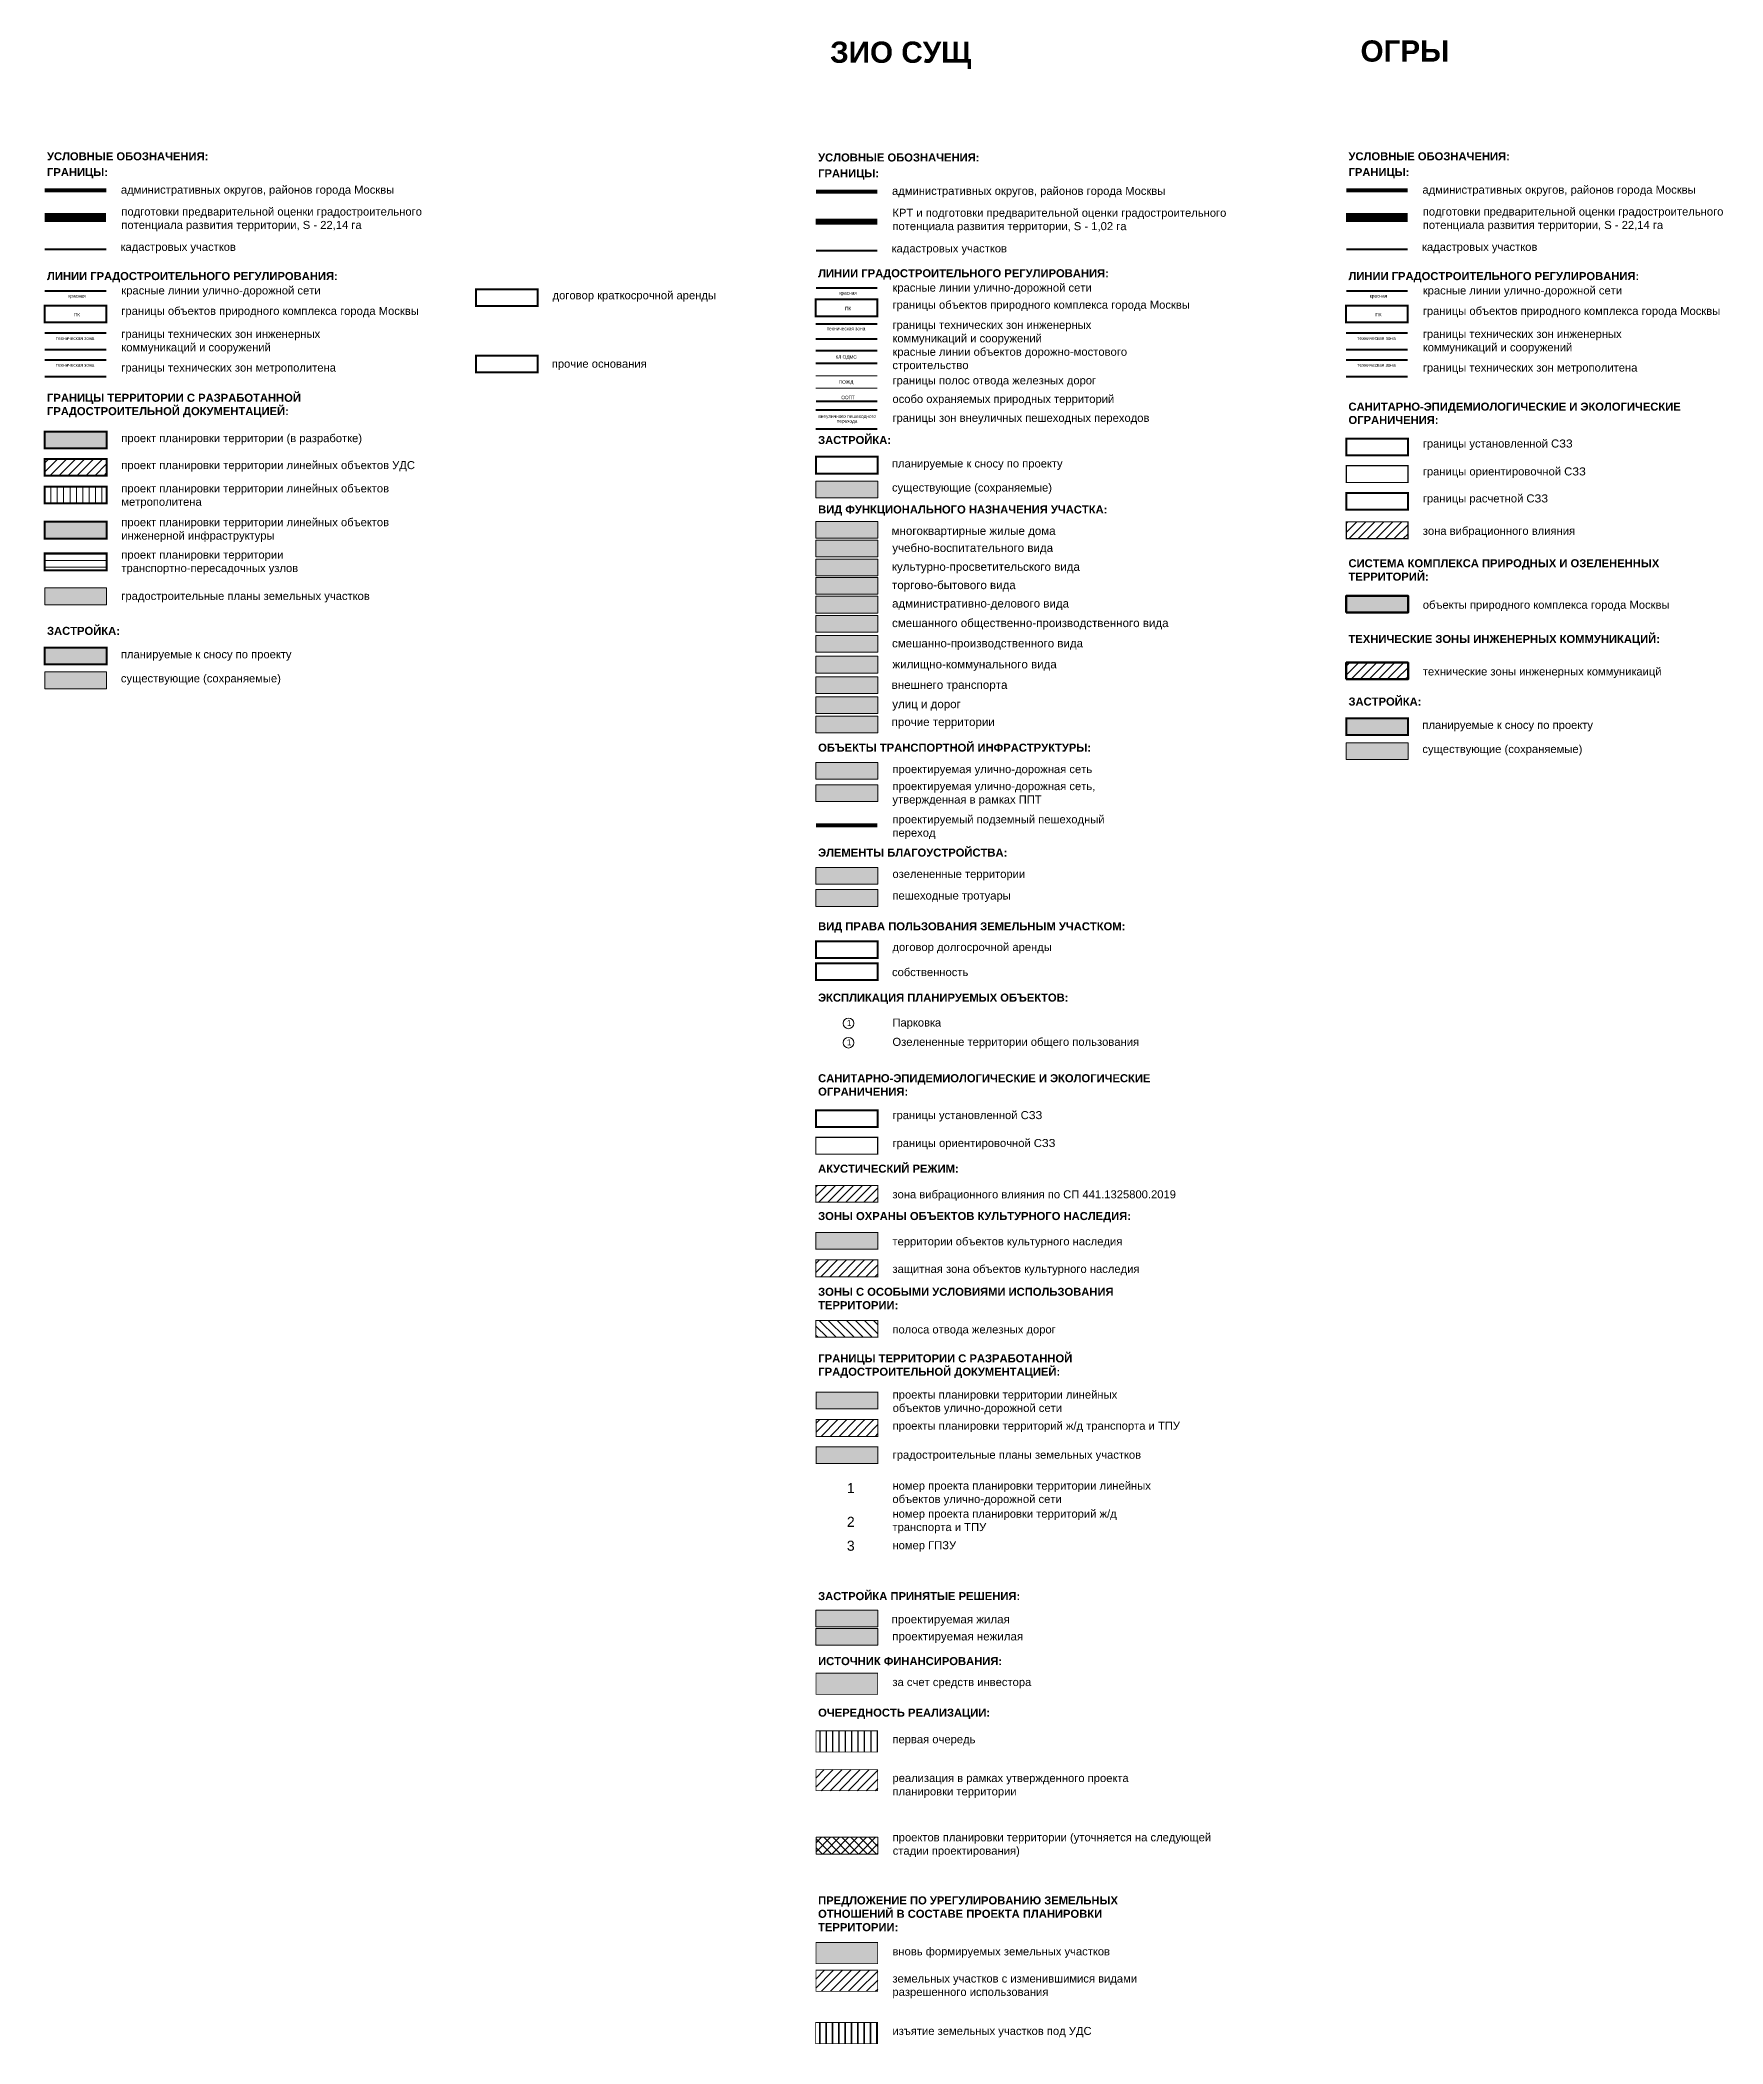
# Model space of a CAD drawing. Extents: x -129681 to -126463, y -103370 to -101447.
# Drawn here: x -127826 to -126987, y -102445 to -101447 of the extents above; entities that cross this region are included whole.
import ezdxf

# ---------------------------------------------------------------- set-up
doc = ezdxf.new("R2010")
doc.units = 0
doc.header["$MEASUREMENT"] = 0
for name, pattern in [('DASHED', [6, 4, -2]), ('JIS_02_1.0', [2, 1, -1]), ('L00s01s', [3, 3, 0]), ('L00s04s', [8, 6, -2]), ('L00s06s', [10, 6, -1, 0.5, -1, 0.5, -1])]:
    doc.linetypes.add(name, pattern=pattern)
for name, color, linetype, true_color in [('000_смеш_общ_производ', 253, 'Continuous', 0xad84ae), ('000_торгового бытового', 31, 'Continuous', 0xf4b598), ('Административные', 9, 'Continuous', 0xcbb2cc), ('Внешний транспорт', 253, 'Continuous', 0x999999), ('Жил-комм', 9, 'Continuous', 0xd7c6c1), ('Культур-просвет', 21, 'Continuous', 0xf99f9f), ('Многоквартирная', 41, 'Continuous', 0xf9e79f), ('ПК', 254, 'Continuous', 0xedfed0), ('прочие', 254, 'Continuous', 0xe0e0e0), ('Смеш_производственные', 9, 'Continuous', 0xb1b5e1), ('УДС', 7, 'Continuous', 0xfefefe), ('Учебно-воспитательные', 254, 'Continuous', 0xcde1b7)]:
    doc.layers.add(name, color=color, linetype=linetype, true_color=true_color)
for name, color, linetype in [('1 очередь', 7, 'Continuous'), ('инвестор', 7, 'Continuous'), ('ППТ_в разработке', 30, 'Continuous'), ('ППТЛО_ИНЖ', 12, 'Continuous')]:
    doc.layers.add(name, color=color, linetype=linetype)
for name, color, linetype, lineweight in [('18F', 1, 'L00s18b', 0), ('1B', 1, 'L00s01s', 0), ('29B', 1, 'L00s04s', 0), ('6B', 1, 'L00s06s', 0), ('_Нумерация_объект', 7, 'Continuous', 30), ('_Усл обозначения_текст', 7, 'Continuous', 0), ('_условные_обозначения', 7, 'Continuous', 0), ('В_ЗАСТР_снос_Л', 2, 'DASHED', 50), ('Гр подготовки', 192, 'JIS_02_1.0', 50), ('ЗАСТР_Сущ_Л', 7, 'Continuous', 30), ('ЗИО_измен_ВРИ', 14, 'Continuous', 30), ('ТЕКСТ_условные', 7, 'Continuous', 13), ('ТРАНС_Сущ_проезды_Л', 7, 'Continuous', 15), ('ТРАНС_Сущ_УДС_Л', 7, 'Continuous', 15)]:
    doc.layers.add(name, color=color, linetype=linetype, lineweight=lineweight)
for name, color, linetype, lineweight, true_color in [('БЛ_Пр_зелень_Ш', 64, 'Continuous', 9, 0x839c21), ('БЛ_Пр_тротуар_Ш', 51, 'Continuous', 9, 0xfdf0aa), ('ЗАСТР_Сущ_Ш', 253, 'Continuous', 9, 0xaaa096), ('ЗИО_вновь_формируемые', 41, 'Continuous', 15, 0xffe085), ('ТРАНС_Сущ_УДС_Ш', 9, 'Continuous', 9, 0xc9c9c9)]:
    doc.layers.add(name, color=color, linetype=linetype, lineweight=lineweight, true_color=true_color)
doc.styles.add('PLANSHET', font='arial.ttf', dxfattribs={"height": 4})
doc.styles.get("Standard").update_dxf_attribs({"font": 'arial.ttf'})
doc.styles.add('УСЛОВКИ', font='calibri.ttf', dxfattribs={"height": 10})
doc.linetypes.add('L00s08t', pattern='A,10,[163,RED_LNS.shx,S=2,R=180,X=0,Y=2.5],10', length=20)
doc.linetypes.add('L00s18b', pattern='A,10,[165,RED_LNS.shx,S=2,R=0,X=0,Y=-2.5],10', length=20)

msp = doc.modelspace()

# ---------------------------------------------------------------- texts
at = {"char_height": 4, "attachment_point": 1}
for s, width, insert in [('{\\fArial|b1|i0|c204|p34;УСЛОВНЫЕ ОБОЗНАЧЕНИЯ:}', 171.0763829423422, (-127822.5847236896, -101502.6149092159)), ('{\\fArial|b1|i0|c204|p34;УСЛОВНЫЕ ОБОЗНАЧЕНИЯ:}', 171.0763829423422, (-127438.0715191331, -101503.2102981879)), ('{\\fArial|b1|i0|c204|p34;УСЛОВНЫЕ ОБОЗНАЧЕНИЯ:}', 171.0763829423422, (-127173.5932473407, -101502.6149092159)), ('{\\fArial|b1|i0|c204|p34;ГРАНИЦЫ:}', 171.0763829423422, (-127822.5847236896, -101510.5032276282)), ('{\\fArial|b1|i0|c204|p34;ГРАНИЦЫ:}', 171.0763829423422, (-127438.0715191331, -101511.0986166002)), ('{\\fArial|b1|i0|c204|p34;ГРАНИЦЫ:}', 171.0763829423422, (-127173.5932473407, -101510.5032276282)), ('подготовки предварительной оценки градостроительного потенциала развития территории, S - 22,14 га', 171.0763829423422, (-127785.5254188095, -101530.1648290804)), ('КРТ и подготовки предварительной оценки градостроительного потенциала развития территории, S - 1,02 га', 171.0763829423422, (-127401.012214253, -101530.7602180524)), ('подготовки предварительной оценки градостроительного потенциала развития территории, S - 22,14 га', 171.0763829423422, (-127136.5339424606, -101530.1648290804)), ('{\\fArial|b1|i0|c204|p34;ЛИНИИ ГРАДОСТРОИТЕЛЬНОГО РЕГУЛИРОВАНИЯ:}', 171.0763829423422, (-127822.5847236896, -101562.3281913306)), ('{\\fArial|b1|i0|c204|p34;ЛИНИИ ГРАДОСТРОИТЕЛЬНОГО РЕГУЛИРОВАНИЯ:}', 171.0763829423422, (-127438.0715191331, -101560.9079781371)), ('{\\fArial|b1|i0|c204|p34;ЛИНИИ ГРАДОСТРОИТЕЛЬНОГО РЕГУЛИРОВАНИЯ:}', 171.0763829423422, (-127173.5932473407, -101562.3281913306)), ('красные линии улично-дорожной сети', 171.0763829423422, (-127785.5254188095, -101569.4743583659)), ('красные линии улично-дорожной сети', 171.0763829423422, (-127401.012214253, -101568.0541451724)), ('красные линии улично-дорожной сети', 171.0763829423422, (-127136.5339424606, -101569.4743583659)), ('границы объектов природного комплекса города Москвы', 171.0763829423422, (-127785.5254188095, -101579.6831034601)), ('границы объектов природного комплекса города Москвы', 171.0763829423422, (-127401.012214253, -101576.6063947577)), ('границы объектов природного комплекса города Москвы', 171.0763829423422, (-127136.5339424606, -101579.6831034601)), ('границы технических зон инженерных коммуникаций и сооружений', 133.5425604071918, (-127785.5254188095, -101591.1474166319)), ('границы технических зон инженерных коммуникаций и сооружений', 133.5425604071918, (-127401.012214253, -101586.6568164652)), ('границы технических зон инженерных коммуникаций и сооружений', 133.5425604071918, (-127136.5339424606, -101591.1474166319)), ('красные линии объектов дорожно-мостового строительство', 133.5425604071918, (-127401.012214253, -101600.04353536)), ('границы технических зон метрополитена', 133.5425604071918, (-127785.5254188095, -101607.9245347878)), ('границы полос отвода железных дорог', 133.5425604071918, (-127401.012214253, -101614.2847343352)), ('границы технических зон метрополитена', 133.5425604071918, (-127136.5339424606, -101607.9245347878)), ('{\\fArial|b1|i0|c204|p34;\\H1.00001x;\\C7;ГРАНИЦЫ ТЕРРИТОРИИ С РАЗРАБОТАННОЙ ГРАДОСТРОИТЕЛЬНОЙ ДОКУМЕНТАЦИЕЙ\\H0.99999x;\\C256;:}', 171.0763829423422, (-127822.5847236896, -101622.9755639027)), ('{\\C7;особо охраняемых природных территорий}', 171.0763829423422, (-127401.012214253, -101623.5567620308)), ('границы зон внеуличных пешеходных переходов', 133.5425604071918, (-127401.012214253, -101632.9862138284)), ('{\\fArial|b1|i0|c204|p34;\\H1.00001x;\\C7;САНИТАРНО-ЭПИДЕМИОЛОГИЧЕСКИЕ И ЭКОЛОГИЧЕСКИЕ ОГРАНИЧЕНИЯ\\H0.99999x;\\C256;:}', 171.0763829423422, (-127173.5932473407, -101627.3835316005)), ('{\\H1.00001x;\\C7;проект планировки территории (в разработке)}', 133.5425604071918, (-127785.5254188095, -101643.0960796319)), ('{\\fArial|b1|i0|c204|p34;ЗАСТРОЙКА:}', 171.0763829423422, (-127438.0715191331, -101644.0451633503)), ('границы установленной СЗЗ', 82.14186504365286, (-127136.5339424606, -101645.7742366996)), ('{\\H1.00001x;\\C7;проект планировки территории линейных объектов УДС}', 147.1512893690579, (-127785.5254188095, -101656.5440246423)), ('границы ориентировочной СЗЗ', 82.14186504365286, (-127136.5339424606, -101659.68408336)), ('{\\H1.00001x;\\C7;проект планировки территории линейных объектов метрополитена}', 164.8388082517296, (-127785.5254188095, -101668.1472595223)), ('\\pxt8;границы расчетной СЗЗ', 82.14186504365286, (-127136.5339424606, -101673.1452219857)), ('{\\H1.00001x;\\C7;проект планировки территории линейных объектов инженерной инфраструктуры}', 133.5425604071918, (-127785.5254188095, -101684.9916022457)), ('{\\fArial|b1|i0|c204|p34;\\H1.00001x;\\C7;ВИД ФУНКЦИОНАЛЬНОГО НАЗНАЧЕНИЯ УЧАСТКА\\H0.99999x;\\C256;:}', 171.0763829423422, (-127438.0715191331, -101678.6572293576)), ('зона вибрационного влияния', 82.14186504365286, (-127136.5339424606, -101689.2985865554)), ('{\\H1.00001x;\\C7;проект планировки территории транспортно-пересадочных узлов}', 133.5425604071918, (-127785.5254188095, -101701.189826566)), ('{\\fArial|b1|i0|c204|p34;\\H1.00001x;\\C7;СИСТЕМА КОМПЛЕКСА ПРИРОДНЫХ И ОЗЕЛЕНЕННЫХ ТЕРРИТОРИЙ\\H0.99999x;\\C256;:}', 171.0763829423422, (-127173.5932473407, -101705.4581374107)), ('{\\H1.00001x;\\C7;градостроительные планы земельных участков}', 133.5425604071918, (-127785.5254188095, -101721.7691538719)), ('объекты природного комплекса города Москвы', 138.1247625869384, (-127136.5339424606, -101726.1486977258)), ('{\\fArial|b1|i0|c204|p34;ЗАСТРОЙКА:}', 171.0763829423422, (-127822.5847236896, -101739.1546503745)), ('{\\fArial|b1|i0|c204|p34;\\H1.00001x;\\C7;ТЕХНИЧЕСКИЕ ЗОНЫ ИНЖЕНЕРНЫХ КОММУНИКАЦИЙ\\H0.99999x;\\C256;:}', 171.0763829423422, (-127173.5932473407, -101743.2070316718)), ('технические зоны инженерных коммуникаицй', 138.1247625869384, (-127136.5339424606, -101759.4036765335)), ('{\\fArial|b1|i0|c204|p34;ЗАСТРОЙКА:}', 171.0763829423422, (-127173.5932473407, -101774.3863087922)), ('{\\fArial|b1|i0|c204|p34;ОБЪЕКТЫ ТРАНСПОРТНОЙ ИНФРАСТРУКТУРЫ:}', 171.0763829423422, (-127438.0715191331, -101797.3521957561)), ('проектируемая улично-дорожная сеть', 133.5425604071918, (-127401.012214253, -101808.0758206326)), ('проектируемая улично-дорожная сеть, утвержденная в рамках ППТ', 133.5425604071918, (-127401.012214253, -101816.544209896)), ('проектируемый подземный пешеходный \\Pпереход', 133.5425604071918, (-127401.012214253, -101833.0897621851)), ('{\\fArial|b1|i0|c204|p34;ЭЛЕМЕНТЫ БЛАГОУСТРОЙСТВА:}', 171.0763829423422, (-127438.0715191331, -101849.6678247174)), ('озелененные территории', 133.5425604071918, (-127401.012214253, -101860.3087982707)), ('пешеходные тротуары', 133.5425604071918, (-127401.012214253, -101871.0759646501)), ('{\\fArial|b1|i0|c204|p34;ВИД ПРАВА ПОЛЬЗОВАНИЯ ЗЕМЕЛЬНЫМ УЧАСТКОМ:}', 171.0763829423422, (-127438.0715191331, -101886.4249893378)), ('{\\fArial|b1|i0|c204|p34;ЭКСПЛИКАЦИЯ ПЛАНИРУЕМЫХ ОБЪЕКТОВ:}', 171.0763829423422, (-127438.0715191331, -101921.9430455244)), ('Парковка', 133.5425604071918, (-127401.012214253, -101934.3795806605)), ('Озелененные территории общего пользования', 133.5425604071918, (-127401.012214253, -101944.0005554067)), ('{\\fArial|b1|i0|c204|p34;\\H1.00001x;\\C7;САНИТАРНО-ЭПИДЕМИОЛОГИЧЕСКИЕ И ЭКОЛОГИЧЕСКИЕ ОГРАНИЧЕНИЯ\\H0.99999x;\\C256;:}', 171.0763829423422, (-127438.0715191331, -101962.1298974213)), ('границы установленной СЗЗ', 82.14186504365286, (-127401.012214253, -101980.5206025204)), ('границы ориентировочной СЗЗ', 82.14186504365286, (-127401.012214253, -101994.4304491808)), ('{\\fArial|b1|i0|c204|p34;\\H1.00001x;\\C7;АКУСТИЧЕСКИЙ РЕЖИМ\\H0.99999x;\\C256;:}', 171.0763829423422, (-127438.0715191331, -102007.2039925349)), ('зона вибрационного влияния по СП 441.1325800.2019', 147.7940239436313, (-127401.012214253, -102020.0063595907)), ('{\\fArial|b1|i0|c204|p34;\\H1.00001x;\\C7;ЗОНЫ ОХРАНЫ ОБЪЕКТОВ КУЛЬТУРНОГО НАСЛЕДИЯ:}', 171.0763829423422, (-127438.0715191331, -102030.8389481183)), ('территории объектов культурного наследия', 138.1247625869384, (-127401.012214253, -102043.4523178439)), ('защитная зона объектов культурного наследия', 138.1247625869384, (-127401.012214253, -102057.1806132646)), ('{\\fArial|b1|i0|c204|p34;\\H1.00001x;\\C7;ЗОНЫ С ОСОБЫМИ УСЛОВИЯМИ ИСПОЛЬЗОВАНИЯ ТЕРРИТОРИИ:}', 171.0763829423422, (-127438.0715191331, -102068.5878423794)), ('полоса отвода железных дорог', 138.1247625869384, (-127401.012214253, -102087.3577285396)), ('{\\fArial|b1|i0|c204|p34;\\H1.00001x;\\C7;ГРАНИЦЫ ТЕРРИТОРИИ С РАЗРАБОТАННОЙ ГРАДОСТРОИТЕЛЬНОЙ ДОКУМЕНТАЦИЕЙ\\H0.99999x;\\C256;:}', 171.0763829423422, (-127437.9476461619, -102101.7679136294)), ('{\\H1.00001x;\\C7;проекты планировки территории линейных объектов улично-дорожной сети}', 133.5425604071918, (-127400.8883412818, -102119.8267530491)), ('{\\H1.00001x;\\C7;проекты планировки территорий ж/д транспорта и ТПУ}', 147.1512893690579, (-127400.8883412818, -102135.336374369)), ('{\\H1.00001x;\\C7;градостроительные планы земельных участков}', 133.5425604071918, (-127400.8883412818, -102149.7972485144)), ('номер проекта планировки территории линейных объектов улично-дорожной сети', 133.5425604071918, (-127401.012214253, -102165.2109992779)), ('номер проекта планировки территорий ж/д транспорта и ТПУ', 133.5425604071918, (-127401.012214253, -102179.183198648)), ('номер ГПЗУ', 133.5425604071918, (-127401.012214253, -102194.906674684)), ('{\\fArial|b1|i0|c204|p34;ЗАСТРОЙКА ПРИНЯТЫЕ РЕШЕНИЯ:}', 171.0763829423422, (-127438.0715191331, -102220.2744932313)), ('{\\fArial|b1|i0|c204|p34;\\C7;ИСТОЧНИК ФИНАНСИРОВАНИЯ\\C256;:}', 171.0763829423422, (-127438.0715191331, -102252.6765373529)), ('за счет средств инвестора', 171.0763829423422, (-127401.012214253, -102263.1098878417)), ('{\\fArial|b1|i0|c204|p34;\\C7;ОЧЕРЕДНОСТЬ РЕАЛИЗАЦИИ\\C256;:}', 171.0763829423422, (-127438.0715191331, -102278.3476033273)), ('первая очередь', 129.6655744441723, (-127401.012214253, -102291.612466876)), ('реализация в рамках утвержденного проекта планировки территории', 129.6655744441723, (-127401.012214253, -102310.9394653291)), ('проектов планировки территории (уточняется на следующей стадии проектирования)', 171.0763829423422, (-127400.8940782091, -102340.4843344757)), ('{\\fArial|b1|i0|c204|p34;\\C7;ПРЕДЛОЖЕНИЕ ПО УРЕГУЛИРОВАНИЮ ЗЕМЕЛЬНЫХ \\PОТНОШЕНИЙ В СОСТАВЕ ПРОЕКТА ПЛАНИРОВКИ ТЕРРИТОРИИ\\C256;:}', 171.0763829423422, (-127438.0772560604, -102371.9463813741)), ('вновь формируемых земельных участков', 171.0763829423422, (-127401.0179511803, -102397.3545220254)), ('земельных участков с изменившимися видами разрешенного использования', 129.6655744441723, (-127401.0179511803, -102410.8823108971)), ('изъятие земельных участков под УДС', 171.0763829423422, (-127401.0179511803, -102437.0035914027))]:
    msp.add_mtext_dynamic_manual_height_columns(s, width=width, gutter_width=12.5, heights=[0], dxfattribs=dict(at, insert=insert))
at = {"layer": '18F', "char_height": 1.7, "width": 27.57844394901601, "attachment_point": 1, "style": 'PLANSHET'}
for s, insert in [('\\pxsm0.85;{\\H1.00001x;\\C7;\\P\\ps*,qc;\\Ftxt|c204;\\C256;красная}', (-127821.4147841859, -101570.8979045288)), ('\\pxsm0.85;{\\H1.00001x;\\C7;\\P\\ps*,qc;\\Ftxt|c204;\\C256;красная}', (-127436.9015796294, -101569.4776913353)), ('\\pxsm0.85;{\\H1.00001x;\\C7;\\P\\ps*,qc;\\Ftxt|c204;\\C256;красная}', (-127172.423307837, -101570.8979045288)), ('\\pxsm0.85;{\\fArial|b0|i0|c204|p34;\\H1.00001x;\\C7;\\P\\ps*,qc;\\Ftxt|c204;\\C256;ПК}', (-127821.4147841859, -101580.3092631169)), ('\\pxsm0.85;{\\fArial|b0|i0|c204|p34;\\H1.00001x;\\C7;\\P\\ps*,qc;\\Ftxt|c204;\\C256;ПК}', (-127436.9015796294, -101577.2325544145)), ('\\pxsm0.85;{\\fArial|b0|i0|c204|p34;\\H1.00001x;\\C7;\\P\\ps*,qc;\\Ftxt|c204;\\C256;ПК}', (-127172.423307837, -101580.3092631169)), ('\\pxsm0.85;{\\H1.00001x;\\C7;\\P\\ps*,qc;\\Ftxt|c204;\\C256;ООПТ}', (-127436.9015796294, -101621.5668290507))]:
    msp.add_mtext(s, dxfattribs=dict(at, insert=insert))
at = {"layer": '29B', "char_height": 1.7, "style": 'PLANSHET'}
for s, insert, width, attachment_point in [('\\pxsm0.85;{\\fArial|b0|i0|c204|p34;\\H1.00001x;\\C7;\\P\\ps*,qc;\\Ftxt|c204;\\C256;техническая зона}', (-127821.4147841859, -101592.0182652894), 25.58123592481047, 1), ('\\pxsm0.85;{\\fArial|b0|i0|c204|p34;\\H1.00001x;\\C7;\\P\\ps*,qc;\\Ftxt|c204;\\C256;техническая зона}', (-127436.9015796294, -101587.2538789199), 25.58123592481047, 1), ('\\pxsm0.85;{\\fArial|b0|i0|c204|p34;\\H1.00001x;\\C7;\\P\\ps*,qc;\\Ftxt|c204;\\C256;техническая зона}', (-127172.423307837, -101592.0182652894), 25.58123592481047, 1), ('\\pxsm0.85;{\\H1.00001x;\\C7;\\P\\ps*,qc;\\Ftxt|c204;\\C256;КЛ ОДМС}', (-127436.9015796294, -101601.3821561082), 25.58123592481047, 1), ('\\pxsm0.85;{\\fArial|b0|i0|c204|p34;\\H1.00001x;\\C7;\\P\\ps*,qc;\\Ftxt|c204;\\C256;техническая зона}', (-127821.4147841859, -101605.3899468132), 25.58123592481047, 1), ('\\pxsm0.85;{\\fArial|b0|i0|c204|p34;\\H1.00001x;\\C7;\\P\\ps*,qc;\\Ftxt|c204;\\C256;техническая зона}', (-127172.423307837, -101605.3899468132), 25.58123592481047, 1), ('\\pxsm0.85;{\\H1.00001x;\\C7;\\P\\ps*,qc;\\Ftxt|c204;\\C256;ПОЖД}', (-127436.9015796294, -101613.8759991204), 25.58123592481047, 1), ('\\pxsm0.85;{\\H1.00001x;\\C7;\\P\\ps*;\\Ftxt|c204;\\C256;внеуличного пешеходного перехода}', (-127423.611914199, -101634.4149944387), 32.25604915832264, 5)]:
    msp.add_mtext(s, dxfattribs=dict(at, insert=insert, width=width, attachment_point=attachment_point))
at = {"layer": '_Нумерация_объект', "attachment_point": 1}
for s, insert, char_height in [('1', (-127423.7193431459, -101935.1069631642), 3), ('1', (-127423.7193431459, -101944.7279379104), 3), ('3', (-127423.7193431459, -102194.6562077293), 5)]:
    msp.add_mtext_dynamic_manual_height_columns(s, width=4.346625095946365, gutter_width=12.5, heights=[0], dxfattribs=dict(at, insert=insert, char_height=char_height))
at = {"layer": '_Нумерация_объект', "color": 5, "insert": (-127423.7193431459, -102165.9383817815), "char_height": 5, "attachment_point": 1}
msp.add_mtext_dynamic_manual_height_columns('1', width=4.346625095946365, gutter_width=12.5, heights=[0], dxfattribs=at)
at = {"layer": '_Нумерация_объект', "color": 214, "insert": (-127423.7193431459, -102182.7510844071), "char_height": 5, "attachment_point": 1}
msp.add_mtext_dynamic_manual_height_columns('2', width=4.346625095946365, gutter_width=12.5, heights=[0], dxfattribs=at)
at = {"layer": 'ТЕКСТ_условные', "color": 7, "transparency": 33554687, "style": 'PLANSHET'}
for s, height, p in [('административных округов, районов города Москвы', 4, (-127785.7273287686, -101523.2526693282)), ('административных округов, районов города Москвы', 4, (-127401.2141242121, -101523.8480583002)), ('административных округов, районов города Москвы', 4, (-127136.7358524197, -101523.2526693282)), ('кадастровых участков', 4, (-127785.8957850811, -101551.7650225506)), ('кадастровых участков', 4, (-127401.3825805246, -101552.5170076361)), ('кадастровых участков', 4, (-127136.9043087322, -101551.7650225506)), ('договор краткосрочной аренды', 4, (-127570.49742827, -101575.8854145471)), ('прочие основания ', 4, (-127570.8792711061, -101609.9846822727)), ('планируемые к сносу по проекту  ', 4, (-127401.2309679734, -101659.7201528964)), ('существующие (сохраняемые) ', 4, (-127401.2309679734, -101671.709128019)), ('многоквартирные жилые дома', 4.115999999999999, (-127401.3994263637, -101693.3371331242)), ('учебно-воспитательного вида', 4.115999999999999, (-127401.0990089012, -101701.8352144096)), ('культурно-просветительского вида', 4.115999999999999, (-127401.2309679735, -101711.2357367187)), ('торгово-бытового вида', 4.115999999999999, (-127401.2309679735, -101720.3678233657)), ('смешанного общественно-производственного вида', 4.115999999999999, (-127401.2309679735, -101739.2852588619)), ('административно-делового вида', 4.115999999999999, (-127401.2141221344, -101729.5275081606)), ('планируемые к сносу по проекту  ', 4, (-127785.7441725299, -101754.8296399205)), ('смешанно-производственного вида', 4.115999999999999, (-127401.2309679735, -101749.3915034257)), ('существующие (сохраняемые) ', 4, (-127785.7441725299, -101766.8186150431)), ('жилищно-коммунального вида', 4.115999999999999, (-127401.0063567866, -101759.8509883653)), ('внешнего транспорта', 4.115999999999999, (-127401.3881958043, -101770.0706299497)), ('улиц и дорог', 4.115999999999999, (-127401.0990089012, -101779.6901508533)), ('прочие территории', 4.115999999999999, (-127401.3881958043, -101788.5821008523)), ('планируемые к сносу по проекту  ', 4, (-127136.752696181, -101790.0612983382)), ('существующие (сохраняемые) ', 4, (-127136.752696181, -101802.0502734608)), ('договор долгосрочной аренды', 4, (-127401.0063567866, -101900.7517452533)), ('собственность', 4, (-127401.2309702196, -101913.2505961812)), ('проектируемая жилая ', 4.115999999999999, (-127401.3994263637, -102235.8586916708)), ('проектируемая нежилая', 4.115999999999999, (-127401.0990089012, -102244.3567729562))]:
    msp.add_text(s, height=height, dxfattribs=at).set_placement(p)
at = {"layer": 'ТЕКСТ_условные', "transparency": 33554687, "char_height": 10.58400000000029, "attachment_point": 1, "style": 'УСЛОВКИ'}
for s, insert in [('{\\fArial|b1|i0|c204|p34;ЗИО СУЩ}', (-127432.0781549219, -101447.4439608766)), ('{\\fArial|b1|i0|c204|p34;ОГРЫ}', (-127167.5998831295, -101446.8485719046))]:
    msp.add_mtext_dynamic_manual_height_columns(s, width=286.1548443734828, gutter_width=30, heights=[0], dxfattribs=dict(at, insert=insert))

# ---------------------------------------------------------------- hatches: boundary and pattern name
at = {"layer": '000_смеш_общ_производ'}
h = msp.add_hatch(color=256, dxfattribs=at)
h.dxf.hatch_style = 1
h.paths.add_polyline_path([(-127439.1691217115, -101741.7860948517), (-127439.1691217115, -101733.4318476532), (-127408.3601627833, -101733.4318476532), (-127408.3601627833, -101741.7860948517)])
at = {"layer": '000_торгового бытового'}
h = msp.add_hatch(color=256, dxfattribs=at)
h.dxf.hatch_style = 1
h.paths.add_polyline_path([(-127439.1691217115, -101722.8617427141), (-127439.1691217115, -101714.5074955156), (-127408.3601627833, -101714.5074955156), (-127408.3601627833, -101722.8617427141)])
at = {"layer": '1 очередь', "true_color": 0x991b1e}
h = msp.add_hatch(dxfattribs=at)
h.set_pattern_fill('ANSI31', color=244, angle=45)
h.set_pattern_definition([(90, (-138213.0470032665, -121761.7488797699), (-3.175, 0), [])])
h.paths.add_polyline_path([(-127439.28599582, -102289.4289090671), (-127408.3474180415, -102289.4289090671), (-127408.3474180415, -102299.9350008415), (-127439.2745219654, -102299.9350008415)])
at = {"layer": '1 очередь'}
h = msp.add_hatch(dxfattribs=at)
h.set_pattern_fill('ANSI31', color=256)
h.set_pattern_definition([(45, (-138213.0470032665, -121761.7488797699), (-2.245064030267288, 2.245064030267288), [])])
h.paths.add_polyline_path([(-127439.28599582, -102308.7559075202), (-127408.3474180415, -102308.7559075202), (-127408.3474180415, -102319.2619992946), (-127439.2745219654, -102319.2619992946)])
at = {"layer": 'Административные'}
h = msp.add_hatch(color=256, dxfattribs=at)
h.dxf.hatch_style = 1
h.paths.add_polyline_path([(-127439.1691217115, -101732.2903734143), (-127439.1691217115, -101723.9361262158), (-127408.3601627833, -101723.9361262158), (-127408.3601627833, -101732.2903734143)])
at = {"layer": 'БЛ_Пр_зелень_Ш'}
h = msp.add_hatch(color=256, dxfattribs=at)
h.dxf.hatch_style = 1
h.paths.add_polyline_path([(-127408.3601627833, -101859.0425841557), (-127439.1691217115, -101859.0425841557), (-127439.1691217115, -101867.3968313541), (-127408.3601627833, -101867.3968313541)])
at = {"layer": 'БЛ_Пр_тротуар_Ш'}
h = msp.add_hatch(color=256, dxfattribs=at)
h.dxf.hatch_style = 1
h.paths.add_polyline_path([(-127439.1691217115, -101870.1460402626), (-127408.3601627833, -101870.1460402626), (-127408.3601627833, -101878.5002874611), (-127439.1691217115, -101878.5002874611)])
at = {"layer": 'Внешний транспорт'}
h = msp.add_hatch(color=256, dxfattribs=at)
h.dxf.hatch_style = 1
h.paths.add_polyline_path([(-127408.3601627833, -101764.0763461489), (-127408.3601627833, -101772.4305933474), (-127439.1691217115, -101772.4305933474), (-127439.1691217115, -101764.0763461489)])
at = {"layer": 'Жил-комм'}
h = msp.add_hatch(color=256, dxfattribs=at)
h.dxf.hatch_style = 1
h.paths.add_polyline_path([(-127439.1691217115, -101753.8471376342), (-127408.3601627833, -101753.8471376342), (-127408.3601627833, -101762.2013848327), (-127439.1691217115, -101762.2013848327)])
at = {"layer": 'ЗАСТР_Сущ_Ш'}
h = msp.add_hatch(dxfattribs=at)
h.set_pattern_fill('ANSI37', color=4)
h.set_pattern_definition([(45, (-126587.1658182071, -104241.2715963844), (-2.245064030267288, 2.245064030267288), []), (135, (-126587.1658182071, -104241.2715963844), (-2.245064030267288, -2.245064030267287), [])])
h.paths.add_polyline_path([(-127439.0509856676, -102350.8430180324), (-127408.2420267393, -102350.8430180324), (-127408.2420267393, -102342.4887708339), (-127439.0509856676, -102342.4887708339)])
at = {"layer": 'ЗИО_вновь_формируемые'}
h = msp.add_hatch(color=256, dxfattribs=at)
h.dxf.hatch_style = 1
h.paths.add_polyline_path([(-127408.3658997106, -102405.4072215351), (-127439.1748586388, -102405.4072215351), (-127439.1748586388, -102394.9011297607), (-127408.3658997106, -102394.9011297607)])
at = {"layer": 'ЗИО_измен_ВРИ'}
h = msp.add_hatch(dxfattribs=at)
h.set_pattern_fill('ANSI31', color=256)
h.set_pattern_definition([(45, (-126040.1191055075, -104085.2210925488), (-2.245064030267288, 2.245064030267288), [])])
h.paths.add_polyline_path([(-127439.2917327473, -102408.6987530883), (-127408.3531549688, -102408.6987530883), (-127408.3531549688, -102419.2048448626), (-127439.2802588927, -102419.2048448626)])
at = {"layer": 'инвестор', "true_color": 0xddb3d4}
h = msp.add_hatch(color=254, dxfattribs=at)
h.dxf.hatch_style = 1
h.paths.add_polyline_path([(-127439.1691217115, -102260.656495577), (-127408.3601627833, -102260.656495577), (-127408.3601627833, -102271.1625873514), (-127439.1691217115, -102271.1625873514)])
at = {"layer": 'Культур-просвет'}
h = msp.add_hatch(color=256, dxfattribs=at)
h.dxf.hatch_style = 1
h.paths.add_polyline_path([(-127408.3601627833, -101713.7296560672), (-127439.1691217115, -101713.7296560672), (-127439.1691217115, -101705.3754088687), (-127408.3601627833, -101705.3754088687)])
at = {"layer": 'Многоквартирная'}
h = msp.add_hatch(color=256, dxfattribs=at)
h.dxf.hatch_style = 1
h.paths.add_polyline_path([(-127408.3601627833, -101686.6754684515), (-127439.1691217115, -101686.6754684515), (-127439.1691217115, -101695.02971565), (-127408.3601627833, -101695.02971565)])
at = {"layer": 'Многоквартирная', "true_color": 0xffadff}
h = msp.add_hatch(color=211, dxfattribs=at)
h.dxf.hatch_style = 1
h.paths.add_polyline_path([(-127439.1691217115, -101817.8304113014), (-127408.3601627833, -101817.8304113014), (-127408.3601627833, -101826.1846584999), (-127439.1691217115, -101826.1846584999)])
at = {"layer": 'Многоквартирная', "true_color": 0x832122}
h = msp.add_hatch(color=246, dxfattribs=at)
h.dxf.hatch_style = 1
h.paths.add_polyline_path([(-127408.3601627833, -102229.1970269981), (-127439.1691217115, -102229.1970269981), (-127439.1691217115, -102237.5512741966), (-127408.3601627833, -102237.5512741966)])
at = {"layer": 'ПК', "lineweight": 35}
h = msp.add_hatch(dxfattribs=at)
h.set_pattern_fill('ANSI31', color=2, angle=45)
h.set_pattern_definition([(90, (-126294.2942575145, -104056.887214105), (-3.175, 0), [])])
h.paths.add_polyline_path([(-127439.2795418519, -102434.7803166736), (-127408.317303537, -102434.7803166736), (-127408.317303537, -102445.286408448), (-127439.2680679973, -102445.286408448)])
at = {"layer": 'ППТ_в разработке', "lineweight": 30, "transparency": 33554559}
h = msp.add_hatch(color=256, dxfattribs=at)
h.dxf.hatch_style = 1
h.paths.add_polyline_path([(-127823.682326268, -101650.1883192158), (-127792.8733673398, -101650.1883192158), (-127792.8733673398, -101641.8340720173), (-127823.682326268, -101641.8340720173)])
h = msp.add_hatch(color=170, dxfattribs=at)
h.dxf.hatch_style = 1
h.paths.add_polyline_path([(-127439.0452487403, -102128.9806689425), (-127408.2362898121, -102128.9806689425), (-127408.2362898121, -102120.626421744), (-127439.0452487403, -102120.626421744)])
at = {"layer": 'ППТЛО_ИНЖ', "transparency": 33554559}
h = msp.add_hatch(color=256, dxfattribs=at)
h.dxf.hatch_style = 1
h.paths.add_polyline_path([(-127823.682326268, -101695.157580392), (-127792.8733673398, -101695.157580392), (-127792.8733673398, -101686.8033331935), (-127823.682326268, -101686.8033331935)])
h = msp.add_hatch(color=140, dxfattribs=at)
h.dxf.hatch_style = 1
h.paths.add_polyline_path([(-127823.682326268, -101728.1286606736), (-127792.8733673398, -101728.1286606736), (-127792.8733673398, -101719.7744134751), (-127823.682326268, -101719.7744134751)])
h = msp.add_hatch(color=140, dxfattribs=at)
h.dxf.hatch_style = 1
h.paths.add_polyline_path([(-127439.0452487403, -102156.1567553161), (-127408.2362898121, -102156.1567553161), (-127408.2362898121, -102147.8025081177), (-127439.0452487403, -102147.8025081177)])
at = {"layer": 'прочие'}
h = msp.add_hatch(color=256, dxfattribs=at)
h.dxf.hatch_style = 1
h.paths.add_polyline_path([(-127439.1691217115, -101783.6930592321), (-127408.3601627833, -101783.6930592321), (-127408.3601627833, -101792.0473064306), (-127439.1691217115, -101792.0473064306)])
at = {"layer": 'Смеш_производственные'}
h = msp.add_hatch(color=256, dxfattribs=at)
h.dxf.hatch_style = 1
h.paths.add_polyline_path([(-127408.3601627833, -101743.4717621393), (-127408.3601627833, -101751.8260093378), (-127439.1691217115, -101751.8260093378), (-127439.1691217115, -101743.4717621393)])
at = {"layer": 'ТЕКСТ_условные'}
h = msp.add_hatch(dxfattribs=at)
h.set_pattern_fill('ANSI31', color=5)
h.set_pattern_definition([(45, (-128131.7877289982, -101772.3835584419), (-2.245064030267288, 2.245064030267288), [])])
h.paths.add_polyline_path([(-127823.682326268, -101663.8747164151), (-127792.8733673398, -101663.8747164151), (-127792.8733673398, -101655.5204692167), (-127823.682326268, -101655.5204692167)])
h = msp.add_hatch(dxfattribs=at)
h.set_pattern_fill('ANSI31', color=4, angle=45)
h.set_pattern_definition([(90, (-128131.7877289982, -101880.78096839), (-3.175, 0), [])])
h.paths.add_polyline_path([(-127823.682326268, -101677.6403298483), (-127792.8733673398, -101677.6403298483), (-127792.8733673398, -101669.2860826498), (-127823.682326268, -101669.2860826498)])
at = {"layer": 'ТЕКСТ_условные', "true_color": 0xb1a398}
h = msp.add_hatch(color=253, dxfattribs=at)
h.dxf.hatch_style = 1
h.paths.add_polyline_path([(-127439.1691217115, -101666.544637165), (-127408.3601627833, -101666.544637165), (-127408.3601627833, -101674.8988843634), (-127439.1691217115, -101674.8988843634)])
at = {"layer": 'ТЕКСТ_условные', "true_color": 0x000000}
h = msp.add_hatch(dxfattribs=at)
h.set_pattern_fill('ANSI31', color=18)
h.set_pattern_definition([(45, (-127482.7962526493, -101892.4865244899), (-2.245064030267288, 2.245064030267288), [])])
h.paths.add_polyline_path([(-127143.8818909909, -101695.1854454396), (-127143.8818909909, -101686.8311982411), (-127174.6908499191, -101686.8311982411), (-127174.6908499191, -101695.1854454396)])
at = {"layer": 'ТЕКСТ_условные'}
h = msp.add_hatch(dxfattribs=at)
h.set_pattern_fill('ANSI31', color=190, angle=315)
h.set_pattern_definition([(0, (-128131.7877289982, -101880.78096839), (7e-16, 3.174999999999999), [])])
h.paths.add_polyline_path([(-127823.682326268, -101710.9322491707), (-127792.8733673398, -101710.9322491707), (-127792.8733673398, -101702.5780019722), (-127823.682326268, -101702.5780019722)])
at = {"layer": 'ТЕКСТ_условные', "true_color": 0xafd9aa}
h = msp.add_hatch(color=9, dxfattribs=at)
h.dxf.hatch_style = 1
h.paths.add_polyline_path([(-127174.6908499191, -101732.0355566099), (-127143.8818909909, -101732.0355566099), (-127143.8818909909, -101723.6813094115), (-127174.6908499191, -101723.6813094115)])
at = {"layer": 'ТЕКСТ_условные', "true_color": 0xb1a398}
h = msp.add_hatch(color=253, dxfattribs=at)
h.dxf.hatch_style = 1
h.paths.add_polyline_path([(-127792.8733673398, -101749.4873144617), (-127823.682326268, -101749.4873144617), (-127823.682326268, -101757.8415616602), (-127792.8733673398, -101757.8415616602)])
h = msp.add_hatch(color=253, dxfattribs=at)
h.dxf.hatch_style = 1
h.paths.add_polyline_path([(-127823.682326268, -101761.6541241891), (-127792.8733673398, -101761.6541241891), (-127792.8733673398, -101770.0083713876), (-127823.682326268, -101770.0083713876)])
at = {"layer": 'ТЕКСТ_условные'}
h = msp.add_hatch(dxfattribs=at)
h.set_pattern_fill('ANSI31', color=4)
h.set_pattern_definition([(45, (-127482.7962526493, -101873.7993774444), (-2.245064030267288, 2.245064030267288), [])])
h.paths.add_polyline_path([(-127174.6908499191, -101765.2905354177), (-127143.8818909909, -101765.2905354177), (-127143.8818909909, -101756.9362882192), (-127174.6908499191, -101756.9362882192)])
at = {"layer": 'ТЕКСТ_условные', "true_color": 0xb1a398}
h = msp.add_hatch(color=253, dxfattribs=at)
h.dxf.hatch_style = 1
h.paths.add_polyline_path([(-127143.8818909909, -101784.7189728794), (-127174.6908499191, -101784.7189728794), (-127174.6908499191, -101793.0732200779), (-127143.8818909909, -101793.0732200779)])
h = msp.add_hatch(color=253, dxfattribs=at)
h.dxf.hatch_style = 1
h.paths.add_polyline_path([(-127174.6908499191, -101796.8857826068), (-127143.8818909909, -101796.8857826068), (-127143.8818909909, -101805.2400298053), (-127174.6908499191, -101805.2400298053)])
at = {"layer": 'ТЕКСТ_условные', "true_color": 0x000000}
h = msp.add_hatch(dxfattribs=at)
h.set_pattern_fill('ANSI31', color=18)
h.set_pattern_definition([(45, (-127747.2745244417, -102223.1942975252), (-2.245064030267288, 2.245064030267288), [])])
h.paths.add_polyline_path([(-127408.3601627833, -102025.8932184749), (-127408.3601627833, -102017.5389712764), (-127439.1691217115, -102017.5389712764), (-127439.1691217115, -102025.8932184749)])
at = {"layer": 'ТЕКСТ_условные', "transparency": 33554559}
h = msp.add_hatch(color=2, dxfattribs=at)
h.dxf.hatch_style = 1
h.paths.add_polyline_path([(-127439.1691217115, -102049.3391767281), (-127408.3601627833, -102049.3391767281), (-127408.3601627833, -102040.9849295296), (-127439.1691217115, -102040.9849295296)])
at = {"layer": 'ТЕКСТ_условные'}
h = msp.add_hatch(dxfattribs=at)
h.set_pattern_fill('ANSI31', color=4)
h.set_pattern_definition([(45, (-127747.2745244417, -102171.5763141755), (-2.245064030267288, 2.245064030267288), [])])
h.paths.add_polyline_path([(-127439.1691217115, -102063.0674721488), (-127408.3601627833, -102063.0674721488), (-127408.3601627833, -102054.7132249503), (-127439.1691217115, -102054.7132249503)])
h = msp.add_hatch(dxfattribs=at)
h.set_pattern_fill('ANSI31', color=32, angle=90)
h.set_pattern_definition([(135, (-138213.0470032665, -121752.3833246566), (-2.245064030267288, -2.245064030267288), [])])
h.paths.add_polyline_path([(-127439.1691217115, -102093.2445874237), (-127408.3601627833, -102093.2445874237), (-127408.3601627833, -102084.8903402253), (-127439.1691217115, -102084.8903402253)])
h = msp.add_hatch(dxfattribs=at)
h.set_pattern_fill('ANSI31', color=214)
h.set_pattern_definition([(45, (-127747.1506514705, -102251.1759081686), (-2.245064030267288, 2.245064030267288), [])])
h.paths.add_polyline_path([(-127439.0452487403, -102142.6670661419), (-127408.2362898121, -102142.6670661419), (-127408.2362898121, -102134.3128189434), (-127439.0452487403, -102134.3128189434)])
at = {"layer": 'ТРАНС_Сущ_УДС_Ш'}
h = msp.add_hatch(color=51, dxfattribs=at)
h.dxf.hatch_style = 1
h.paths.add_polyline_path([(-127408.3601627833, -101806.7269551944), (-127439.1691217115, -101806.7269551944), (-127439.1691217115, -101815.0812023929), (-127408.3601627833, -101815.0812023929)])
at = {"layer": 'УДС'}
h = msp.add_hatch(color=256, dxfattribs=at)
h.dxf.hatch_style = 1
h.paths.add_polyline_path([(-127408.3601627833, -101774.061546264), (-127408.3601627833, -101782.4157934625), (-127439.1691217115, -101782.4157934625), (-127439.1691217115, -101774.061546264)])
at = {"layer": 'Учебно-воспитательные'}
h = msp.add_hatch(color=256, dxfattribs=at)
h.dxf.hatch_style = 1
h.paths.add_polyline_path([(-127408.3601627833, -101695.9131127059), (-127439.1691217115, -101695.9131127059), (-127439.1691217115, -101704.2673599044), (-127408.3601627833, -101704.2673599044)])
at = {"layer": 'Учебно-воспитательные', "true_color": 0xe3bb35}
h = msp.add_hatch(color=43, dxfattribs=at)
h.dxf.hatch_style = 1
h.paths.add_polyline_path([(-127408.3601627833, -102238.4346712525), (-127439.1691217115, -102238.4346712525), (-127439.1691217115, -102246.788918451), (-127408.3601627833, -102246.788918451)])

# ---------------------------------------------------------------- linework, layer by layer
at = {"layer": '18F', "const_width": 1, "flags": 128}
for points in [[(-127439.2929946827, -101575.9922172861), (-127408.4840357545, -101575.9922172861), (-127408.4840357545, -101584.3464644846), (-127439.2929946827, -101584.3464644846)], [(-127823.8061992392, -101579.0689259885), (-127792.997240311, -101579.0689259885), (-127792.997240311, -101587.423173187), (-127823.8061992392, -101587.423173187)], [(-127174.8147228903, -101579.0689259885), (-127144.0057639621, -101579.0689259885), (-127144.0057639621, -101587.423173187), (-127174.8147228903, -101587.423173187)]]:
    msp.add_lwpolyline(points, close=True, dxfattribs=at)
at = {"layer": '1B', "const_width": 1, "flags": 128}
for points in [[(-127823.682326268, -101571.6896021038), (-127792.997240311, -101571.6896021038)], [(-127439.1691217115, -101570.2693889103), (-127408.4840357545, -101570.2693889103)], [(-127174.6908499191, -101571.6896021038), (-127144.0057639621, -101571.6896021038)]]:
    msp.add_lwpolyline(points, dxfattribs=at)
at = {"layer": '29B', "const_width": 1, "flags": 128}
for points in [[(-127792.997240311, -101592.7263089748), (-127823.8061992392, -101592.7263089748)], [(-127408.4840357545, -101588.2357088081), (-127439.2929946827, -101588.2357088081)], [(-127439.2929946827, -101595.7106545147), (-127408.4840357545, -101595.7106545147)], [(-127144.0057639621, -101592.7263089748), (-127174.8147228903, -101592.7263089748)], [(-127823.8061992392, -101601.0805561733), (-127792.997240311, -101601.0805561733)], [(-127792.997240311, -101606.0979904986), (-127823.8061992392, -101606.0979904986)], [(-127408.4840357545, -101601.514639715), (-127439.2929946827, -101601.514639715)], [(-127174.8147228903, -101601.0805561733), (-127144.0057639621, -101601.0805561733)], [(-127144.0057639621, -101606.0979904986), (-127174.8147228903, -101606.0979904986)], [(-127823.8061992392, -101614.452237697), (-127792.997240311, -101614.452237697)], [(-127439.2929946827, -101607.7310852302), (-127408.4840357545, -101607.7310852302)], [(-127174.8147228903, -101614.452237697), (-127144.0057639621, -101614.452237697)], [(-127408.4840357545, -101631.0249916522), (-127439.2929946827, -101631.0249916522)], [(-127439.2929946827, -101640.5393621512), (-127408.4840357545, -101640.5393621512)]]:
    msp.add_lwpolyline(points, dxfattribs=at)
at = {"layer": '6B', "const_width": 0.5}
for points in [[(-127408.4840357545, -101614.0084827272), (-127439.2929946827, -101614.0084827272)], [(-127439.2929946827, -101620.2249282424), (-127408.4840357545, -101620.2249282424)]]:
    msp.add_lwpolyline(points, dxfattribs=at)
at = {"layer": '_Нумерация_объект', "lineweight": 0}
for centre in [(-127422.9300053054, -101936.8002752361), (-127422.9300053054, -101946.4212499823)]:
    msp.add_circle(centre, 2.661547700947267, dxfattribs=at)
at = {"layer": '_Усл обозначения_текст', "const_width": 0.3719744927715508}
for points in [[(-127439.1691217115, -102260.656495577), (-127408.3601627833, -102260.656495577), (-127408.3601627833, -102271.1625873514), (-127439.1691217115, -102271.1625873514)], [(-127439.1380705275, -102289.4289090671), (-127408.3658997106, -102289.4289090671), (-127408.3658997106, -102299.9350008415), (-127439.1380705275, -102299.9350008415)], [(-127439.1380705275, -102308.7559075202), (-127408.3658997106, -102308.7559075202), (-127408.3658997106, -102319.2619992946), (-127439.1380705275, -102319.2619992946)], [(-127439.1748586388, -102394.9011297607), (-127408.3658997106, -102394.9011297607), (-127408.3658997106, -102405.4072215351), (-127439.1748586388, -102405.4072215351)], [(-127439.1438074548, -102408.6987530883), (-127408.3716366378, -102408.6987530883), (-127408.3716366378, -102419.2048448626), (-127439.1438074548, -102419.2048448626)], [(-127439.32891339, -102434.7803166736), (-127408.335785206, -102434.7803166736), (-127408.335785206, -102445.286408448), (-127439.32891339, -102445.286408448)]]:
    msp.add_lwpolyline(points, close=True, dxfattribs=at)
at = {"layer": '_условные_обозначения', "color": 1, "linetype": 'L00s08t', "const_width": 1, "flags": 128}
msp.add_lwpolyline([(-127439.1691217115, -101626.6754703936), (-127408.4840357545, -101626.6754703936)], dxfattribs=at)
at = {"layer": 'В_ЗАСТР_снос_Л', "const_width": 1}
for points in [[(-127439.1691217115, -101654.3778274376), (-127408.3601627833, -101654.3778274376), (-127408.3601627833, -101662.732074636), (-127439.1691217115, -101662.732074636)], [(-127823.682326268, -101749.4873144617), (-127792.8733673398, -101749.4873144617), (-127792.8733673398, -101757.8415616602), (-127823.682326268, -101757.8415616602)], [(-127174.6908499191, -101784.7189728794), (-127143.8818909909, -101784.7189728794), (-127143.8818909909, -101793.0732200779), (-127174.6908499191, -101793.0732200779)]]:
    msp.add_lwpolyline(points, close=True, dxfattribs=at)
at = {"layer": 'Гр подготовки', "ltscale": 4.5, "const_width": 4.5, "flags": 128}
for points in [[(-127823.8062044758, -101535.1840613925), (-127793.1211185188, -101535.1840613925)], [(-127174.8147281269, -101535.1840613925), (-127144.1296421699, -101535.1840613925)]]:
    msp.add_lwpolyline(points, dxfattribs=at)
at = {"layer": 'Гр подготовки', "color": 18, "linetype": 'Continuous', "ltscale": 4.5, "true_color": 0x000000, "const_width": 3, "flags": 128}
msp.add_lwpolyline([(-127439.2929999193, -101537.1648954323), (-127408.6079139623, -101537.1648954323)], dxfattribs=at)
at = {"layer": 'ЗАСТР_Сущ_Л', "color": 4, "lineweight": 0}
msp.add_lwpolyline([(-127439.0509856676, -102350.8430180324), (-127408.2420267393, -102350.8430180324), (-127408.2420267393, -102342.4887708339), (-127439.0509856676, -102342.4887708339)], close=True, dxfattribs=at)
at = {"layer": 'ППТЛО_ИНЖ', "const_width": 1}
msp.add_lwpolyline([(-127823.682326268, -101695.157580392), (-127792.8733673398, -101695.157580392), (-127792.8733673398, -101686.8033331935), (-127823.682326268, -101686.8033331935)], close=True, dxfattribs=at)
at = {"layer": 'ППТЛО_ИНЖ', "color": 5, "lineweight": 0}
msp.add_lwpolyline([(-127823.682326268, -101728.1286606736), (-127792.8733673398, -101728.1286606736), (-127792.8733673398, -101719.7744134751), (-127823.682326268, -101719.7744134751)], close=True, dxfattribs=at)
at = {"layer": 'ППТЛО_ИНЖ', "color": 140, "lineweight": 0, "const_width": 0.5}
msp.add_lwpolyline([(-127439.0452487403, -102156.1567553161), (-127408.2362898121, -102156.1567553161), (-127408.2362898121, -102147.8025081177), (-127439.0452487403, -102147.8025081177)], close=True, dxfattribs=at)
at = {"layer": 'ТЕКСТ_условные', "color": 241, "const_width": 2}
for points in [[(-127823.682326268, -101521.6293742023), (-127792.997240311, -101521.6293742023)], [(-127439.1691217115, -101522.2247631743), (-127408.4840357545, -101522.2247631743)], [(-127174.6908499191, -101521.6293742023), (-127144.0057639621, -101521.6293742023)]]:
    msp.add_lwpolyline(points, dxfattribs=at)
at = {"layer": 'ТЕКСТ_условные', "color": 6, "const_width": 1.5}
msp.add_lwpolyline([(-127439.2929999193, -101537.1648954323), (-127408.6079139623, -101537.1648954323)], dxfattribs=at)
at = {"layer": 'ТЕКСТ_условные', "color": 5, "const_width": 1}
for points in [[(-127823.682326268, -101550.963913769), (-127792.997240311, -101550.963913769)], [(-127439.1691217115, -101551.7158988546), (-127408.4840357545, -101551.7158988546)], [(-127174.6908499191, -101550.963913769), (-127144.0057639621, -101550.963913769)]]:
    msp.add_lwpolyline(points, dxfattribs=at)
at = {"layer": 'ТЕКСТ_условные', "color": 215, "lineweight": 35, "true_color": 0xa953a0, "const_width": 1}
msp.add_lwpolyline([(-127608.6601931949, -101579.2593944063), (-127577.8512342667, -101579.2593944063), (-127577.8512342667, -101570.9051472078), (-127608.6601931949, -101570.9051472078)], close=True, dxfattribs=at)
at = {"layer": 'ТЕКСТ_условные', "color": 242, "lineweight": 35, "true_color": 0xcd2027, "const_width": 1}
msp.add_lwpolyline([(-127608.6601931949, -101612.3055777996), (-127577.8512342667, -101612.3055777996), (-127577.8512342667, -101603.9513306012), (-127608.6601931949, -101603.9513306012)], close=True, dxfattribs=at)
at = {"layer": 'ТЕКСТ_условные', "color": 30, "lineweight": 60, "true_color": 0xf26722, "const_width": 1}
msp.add_lwpolyline([(-127823.682326268, -101650.1883192158), (-127792.8733673398, -101650.1883192158), (-127792.8733673398, -101641.8340720173), (-127823.682326268, -101641.8340720173)], close=True, dxfattribs=at)
at = {"layer": 'ТЕКСТ_условные', "color": 5, "lineweight": 60, "const_width": 1}
for points in [[(-127174.6908499191, -101653.716951147), (-127143.8818909909, -101653.716951147), (-127143.8818909909, -101645.3627039486), (-127174.6908499191, -101645.3627039486)], [(-127439.1691217115, -101988.4633169678), (-127408.3601627833, -101988.4633169678), (-127408.3601627833, -101980.1090697694), (-127439.1691217115, -101980.1090697694)]]:
    msp.add_lwpolyline(points, close=True, dxfattribs=at)
at = {"layer": 'ТЕКСТ_условные', "color": 5, "lineweight": 50, "const_width": 1}
msp.add_lwpolyline([(-127823.682326268, -101663.8747164151), (-127792.8733673398, -101663.8747164151), (-127792.8733673398, -101655.5204692167), (-127823.682326268, -101655.5204692167)], close=True, dxfattribs=at)
at = {"layer": 'ТЕКСТ_условные', "linetype": 'DASHED', "const_width": 0.5880000000000161}
for points in [[(-127174.6908499191, -101667.2175112647), (-127143.8818909909, -101667.2175112647), (-127143.8818909909, -101658.8632640663), (-127174.6908499191, -101658.8632640663)], [(-127439.1691217115, -102001.9638770855), (-127408.3601627833, -102001.9638770855), (-127408.3601627833, -101993.6096298871), (-127439.1691217115, -101993.6096298871)]]:
    msp.add_lwpolyline(points, close=True, dxfattribs=at)
at = {"layer": 'ТЕКСТ_условные', "color": 4, "lineweight": 50}
for points, const_width in [([(-127823.682326268, -101677.6403298483), (-127792.8733673398, -101677.6403298483), (-127792.8733673398, -101669.2860826498), (-127823.682326268, -101669.2860826498)], 1), ([(-127439.1691217115, -102063.0674721488), (-127408.3601627833, -102063.0674721488), (-127408.3601627833, -102054.7132249503), (-127439.1691217115, -102054.7132249503)], 0.5)]:
    msp.add_lwpolyline(points, close=True, dxfattribs=dict(at, const_width=const_width))
at = {"layer": 'ТЕКСТ_условные'}
for points in [[(-127439.1691217115, -101666.544637165), (-127408.3601627833, -101666.544637165), (-127408.3601627833, -101674.8988843634), (-127439.1691217115, -101674.8988843634)], [(-127439.1691217115, -101686.6754684515), (-127408.3601627833, -101686.6754684515), (-127408.3601627833, -101695.02971565), (-127439.1691217115, -101695.02971565)], [(-127439.1691217115, -101695.9131127059), (-127408.3601627833, -101695.9131127059), (-127408.3601627833, -101704.2673599044), (-127439.1691217115, -101704.2673599044)], [(-127439.1691217115, -101705.3754088687), (-127408.3601627833, -101705.3754088687), (-127408.3601627833, -101713.7296560672), (-127439.1691217115, -101713.7296560672)], [(-127439.1691217115, -101714.5074955156), (-127408.3601627833, -101714.5074955156), (-127408.3601627833, -101722.8617427141), (-127439.1691217115, -101722.8617427141)], [(-127439.1691217115, -101723.9361262158), (-127408.3601627833, -101723.9361262158), (-127408.3601627833, -101732.2903734143), (-127439.1691217115, -101732.2903734143)], [(-127439.1691217115, -101733.4318476532), (-127408.3601627833, -101733.4318476532), (-127408.3601627833, -101741.7860948517), (-127439.1691217115, -101741.7860948517)], [(-127439.1691217115, -101743.4717621393), (-127408.3601627833, -101743.4717621393), (-127408.3601627833, -101751.8260093378), (-127439.1691217115, -101751.8260093378)], [(-127439.1691217115, -101753.8471376342), (-127408.3601627833, -101753.8471376342), (-127408.3601627833, -101762.2013848327), (-127439.1691217115, -101762.2013848327)], [(-127823.682326268, -101761.6541241891), (-127792.8733673398, -101761.6541241891), (-127792.8733673398, -101770.0083713876), (-127823.682326268, -101770.0083713876)], [(-127439.1691217115, -101764.0763461489), (-127408.3601627833, -101764.0763461489), (-127408.3601627833, -101772.4305933474), (-127439.1691217115, -101772.4305933474)], [(-127439.1691217115, -101774.061546264), (-127408.3601627833, -101774.061546264), (-127408.3601627833, -101782.4157934625), (-127439.1691217115, -101782.4157934625)], [(-127439.1691217115, -101783.6930592321), (-127408.3601627833, -101783.6930592321), (-127408.3601627833, -101792.0473064306), (-127439.1691217115, -101792.0473064306)], [(-127174.6908499191, -101796.8857826068), (-127143.8818909909, -101796.8857826068), (-127143.8818909909, -101805.2400298053), (-127174.6908499191, -101805.2400298053)], [(-127439.1691217115, -102229.1970269981), (-127408.3601627833, -102229.1970269981), (-127408.3601627833, -102237.5512741966), (-127439.1691217115, -102237.5512741966)], [(-127439.1691217115, -102238.4346712525), (-127408.3601627833, -102238.4346712525), (-127408.3601627833, -102246.788918451), (-127439.1691217115, -102246.788918451)]]:
    msp.add_lwpolyline(points, close=True, dxfattribs=at)
at = {"layer": 'ТЕКСТ_условные', "lineweight": 80, "ltscale": 3, "const_width": 1}
msp.add_lwpolyline([(-127174.6908499191, -101680.7457672296), (-127143.8818909909, -101680.7457672296), (-127143.8818909909, -101672.3915200311), (-127174.6908499191, -101672.3915200311)], close=True, dxfattribs=at)
at = {"layer": 'ТЕКСТ_условные', "color": 2, "lineweight": 50, "ltscale": 3, "const_width": 0.3}
msp.add_lwpolyline([(-127174.6908499191, -101680.7457672296), (-127143.8818909909, -101680.7457672296), (-127143.8818909909, -101672.3915200311), (-127174.6908499191, -101672.3915200311)], close=True, dxfattribs=at)
at = {"layer": 'ТЕКСТ_условные', "color": 18, "linetype": 'ByBlock', "lineweight": 50, "ltscale": 0.15, "true_color": 0x000000, "flags": 128}
for points, const_width in [([(-127174.6908499191, -101695.1854454396), (-127143.8818909909, -101695.1854454396), (-127143.8818909909, -101686.8311982411), (-127174.6908499191, -101686.8311982411)], 0.5880000000000161), ([(-127439.1691217115, -102025.8932184749), (-127408.3601627833, -102025.8932184749), (-127408.3601627833, -102017.5389712764), (-127439.1691217115, -102017.5389712764)], 0.5)]:
    msp.add_lwpolyline(points, close=True, dxfattribs=dict(at, const_width=const_width))
at = {"layer": 'ТЕКСТ_условные', "color": 190, "lineweight": 50, "const_width": 1}
msp.add_lwpolyline([(-127823.682326268, -101710.9322491707), (-127792.8733673398, -101710.9322491707), (-127792.8733673398, -101702.5780019722), (-127823.682326268, -101702.5780019722)], close=True, dxfattribs=at)
at = {"layer": 'ТЕКСТ_условные', "color": 114, "lineweight": 60, "true_color": 0x139b48}
msp.add_lwpolyline([(-127174.6908499191, -101732.0355566099), (-127143.8818909909, -101732.0355566099), (-127143.8818909909, -101723.6813094115), (-127174.6908499191, -101723.6813094115)], close=True, dxfattribs=at)
at = {"layer": 'ТЕКСТ_условные', "color": 4, "lineweight": 50}
msp.add_lwpolyline([(-127174.6908499191, -101765.2905354177), (-127143.8818909909, -101765.2905354177), (-127143.8818909909, -101756.9362882192), (-127174.6908499191, -101756.9362882192)], close=True, dxfattribs=at)
at = {"layer": 'ТЕКСТ_условные', "color": 1, "const_width": 2}
msp.add_lwpolyline([(-127439.1691217115, -101838.0674586413), (-127408.4840357545, -101838.0674586413)], dxfattribs=at)
at = {"layer": 'ТЕКСТ_условные', "color": 30, "lineweight": 35, "true_color": 0xf8991e, "const_width": 1}
msp.add_lwpolyline([(-127439.1691217115, -101904.1808732764), (-127408.3601627833, -101904.1808732764), (-127408.3601627833, -101895.826626078), (-127439.1691217115, -101895.826626078)], close=True, dxfattribs=at)
at = {"layer": 'ТЕКСТ_условные', "color": 3, "lineweight": 35, "const_width": 1}
msp.add_lwpolyline([(-127439.1691217115, -101915.1735750499), (-127408.3601627833, -101915.1735750499), (-127408.3601627833, -101906.8193278514), (-127439.1691217115, -101906.8193278514)], close=True, dxfattribs=at)
at = {"layer": 'ТЕКСТ_условные', "color": 2, "lineweight": 60, "const_width": 0.5}
msp.add_lwpolyline([(-127439.1691217115, -102049.3391767281), (-127408.3601627833, -102049.3391767281), (-127408.3601627833, -102040.9849295296), (-127439.1691217115, -102040.9849295296)], close=True, dxfattribs=at)
at = {"layer": 'ТЕКСТ_условные', "color": 32, "lineweight": 50, "const_width": 0.5}
msp.add_lwpolyline([(-127439.1691217115, -102093.2445874237), (-127408.3601627833, -102093.2445874237), (-127408.3601627833, -102084.8903402253), (-127439.1691217115, -102084.8903402253)], close=True, dxfattribs=at)
at = {"layer": 'ТЕКСТ_условные', "color": 170, "lineweight": 60, "const_width": 0.5}
msp.add_lwpolyline([(-127439.0452487403, -102128.9806689425), (-127408.2362898121, -102128.9806689425), (-127408.2362898121, -102120.626421744), (-127439.0452487403, -102120.626421744)], close=True, dxfattribs=at)
at = {"layer": 'ТЕКСТ_условные', "color": 214, "lineweight": 50, "const_width": 0.5}
msp.add_lwpolyline([(-127439.0452487403, -102142.6670661419), (-127408.2362898121, -102142.6670661419), (-127408.2362898121, -102134.3128189434), (-127439.0452487403, -102134.3128189434)], close=True, dxfattribs=at)
at = {"layer": 'ТРАНС_Сущ_проезды_Л', "lineweight": 0}
for points in [[(-127439.1691217115, -101817.8304113014), (-127408.3601627833, -101817.8304113014), (-127408.3601627833, -101826.1846584999), (-127439.1691217115, -101826.1846584999)], [(-127439.1691217115, -101870.1460402626), (-127408.3601627833, -101870.1460402626), (-127408.3601627833, -101878.5002874611), (-127439.1691217115, -101878.5002874611)]]:
    msp.add_lwpolyline(points, close=True, dxfattribs=at)
at = {"layer": 'ТРАНС_Сущ_УДС_Л', "lineweight": 0}
for points in [[(-127439.1691217115, -101806.7269551944), (-127408.3601627833, -101806.7269551944), (-127408.3601627833, -101815.0812023929), (-127439.1691217115, -101815.0812023929)], [(-127439.1691217115, -101859.0425841557), (-127408.3601627833, -101859.0425841557), (-127408.3601627833, -101867.3968313541), (-127439.1691217115, -101867.3968313541)]]:
    msp.add_lwpolyline(points, close=True, dxfattribs=at)

msp.set_redraw_order([(e.dxf.handle, doc.entitydb.next_handle()) for e in msp.query("TEXT MTEXT ATTDEF DIMENSION ARC_DIMENSION")])  # texts and dimensions are drawn at this point

doc.saveas('drawing.dxf')
